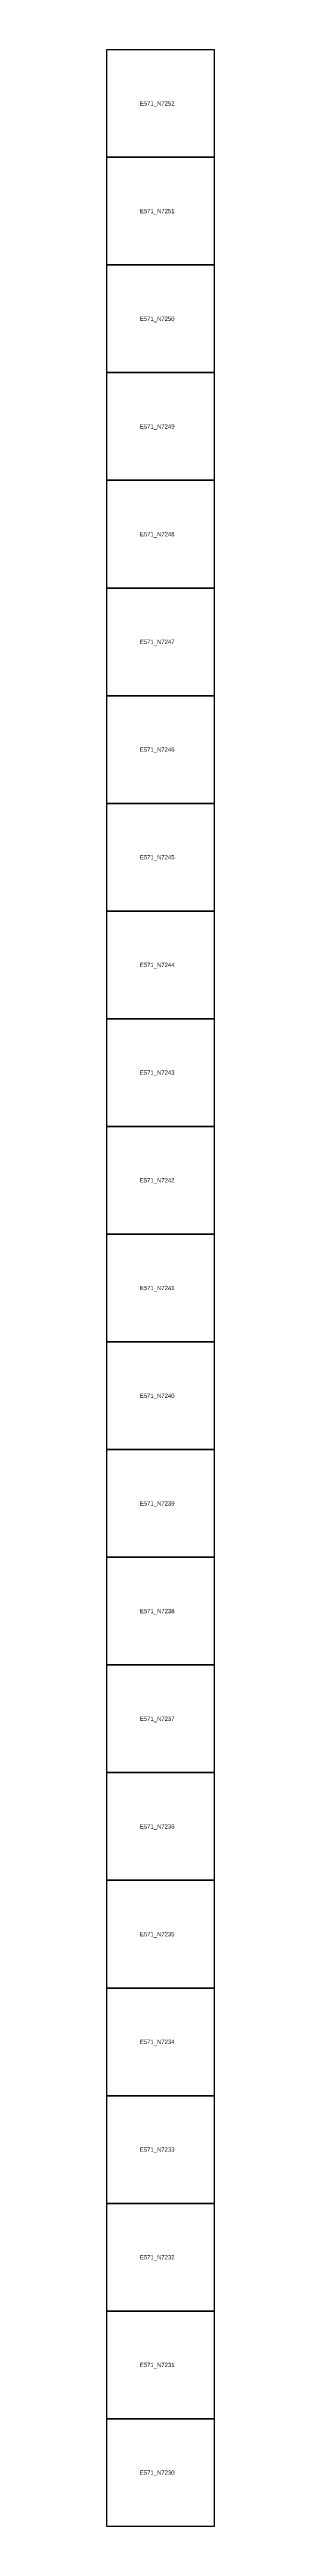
# Model space of a CAD drawing. Extents: x 546000 to 599000, y 7210000 to 7363000.
# Drawn here: x 571000 to 572000, y 7230000 to 7253000 of the extents above; entities that cross this region are included whole.
import ezdxf

# ---------------------------------------------------------------- set-up
doc = ezdxf.new("R2010")
doc.units = 0
doc.layers.add('FEATUREATTRIBS', color=7, linetype='Continuous')

msp = doc.modelspace()

# ---------------------------------------------------------------- linework, layer by layer
at = {"layer": 'FEATUREATTRIBS'}
for points in [[(571000, 7252000), (571000, 7253000), (572000, 7253000), (572000, 7252000)], [(571000, 7251000), (571000, 7252000), (572000, 7252000), (572000, 7251000)], [(571000, 7250000), (571000, 7251000), (572000, 7251000), (572000, 7250000)], [(571000, 7249000), (571000, 7250000), (572000, 7250000), (572000, 7249000)], [(571000, 7248000), (571000, 7249000), (572000, 7249000), (572000, 7248000)], [(571000, 7247000), (571000, 7248000), (572000, 7248000), (572000, 7247000)], [(571000, 7246000), (571000, 7247000), (572000, 7247000), (572000, 7246000)], [(571000, 7245000), (571000, 7246000), (572000, 7246000), (572000, 7245000)], [(571000, 7244000), (571000, 7245000), (572000, 7245000), (572000, 7244000)], [(571000, 7243000), (571000, 7244000), (572000, 7244000), (572000, 7243000)], [(571000, 7242000), (571000, 7243000), (572000, 7243000), (572000, 7242000)], [(571000, 7241000), (571000, 7242000), (572000, 7242000), (572000, 7241000)], [(571000, 7240000), (571000, 7241000), (572000, 7241000), (572000, 7240000)], [(571000, 7239000), (571000, 7240000), (572000, 7240000), (572000, 7239000)], [(571000, 7238000), (571000, 7239000), (572000, 7239000), (572000, 7238000)], [(571000, 7237000), (571000, 7238000), (572000, 7238000), (572000, 7237000)], [(571000, 7236000), (571000, 7237000), (572000, 7237000), (572000, 7236000)], [(571000, 7235000), (571000, 7236000), (572000, 7236000), (572000, 7235000)], [(571000, 7234000), (571000, 7235000), (572000, 7235000), (572000, 7234000)], [(571000, 7233000), (571000, 7234000), (572000, 7234000), (572000, 7233000)], [(571000, 7232000), (571000, 7233000), (572000, 7233000), (572000, 7232000)], [(571000, 7231000), (571000, 7232000), (572000, 7232000), (572000, 7231000)], [(571000, 7230000), (571000, 7231000), (572000, 7231000), (572000, 7230000)]]:
    msp.add_lwpolyline(points, close=True, dxfattribs=at)

# ---------------------------------------------------------------- texts
for s, p in [('E571_N7252', (571308, 7252480)), ('E571_N7251', (571308, 7251480)), ('E571_N7250', (571308, 7250480)), ('E571_N7249', (571308, 7249480)), ('E571_N7248', (571308, 7248480)), ('E571_N7247', (571308, 7247480)), ('E571_N7246', (571308, 7246480)), ('E571_N7245', (571308, 7245480)), ('E571_N7244', (571308, 7244480)), ('E571_N7243', (571308, 7243480)), ('E571_N7242', (571308, 7242480)), ('E571_N7241', (571308, 7241480)), ('E571_N7240', (571308, 7240480)), ('E571_N7239', (571308, 7239480)), ('E571_N7238', (571308, 7238480)), ('E571_N7237', (571308, 7237480)), ('E571_N7236', (571308, 7236480)), ('E571_N7235', (571308, 7235480)), ('E571_N7234', (571308, 7234480)), ('E571_N7233', (571308, 7233480)), ('E571_N7232', (571308, 7232480)), ('E571_N7231', (571308, 7231480)), ('E571_N7230', (571308, 7230480))]:
    msp.add_text(s, height=40, dxfattribs=at).set_placement(p)

doc.saveas('drawing.dxf')
